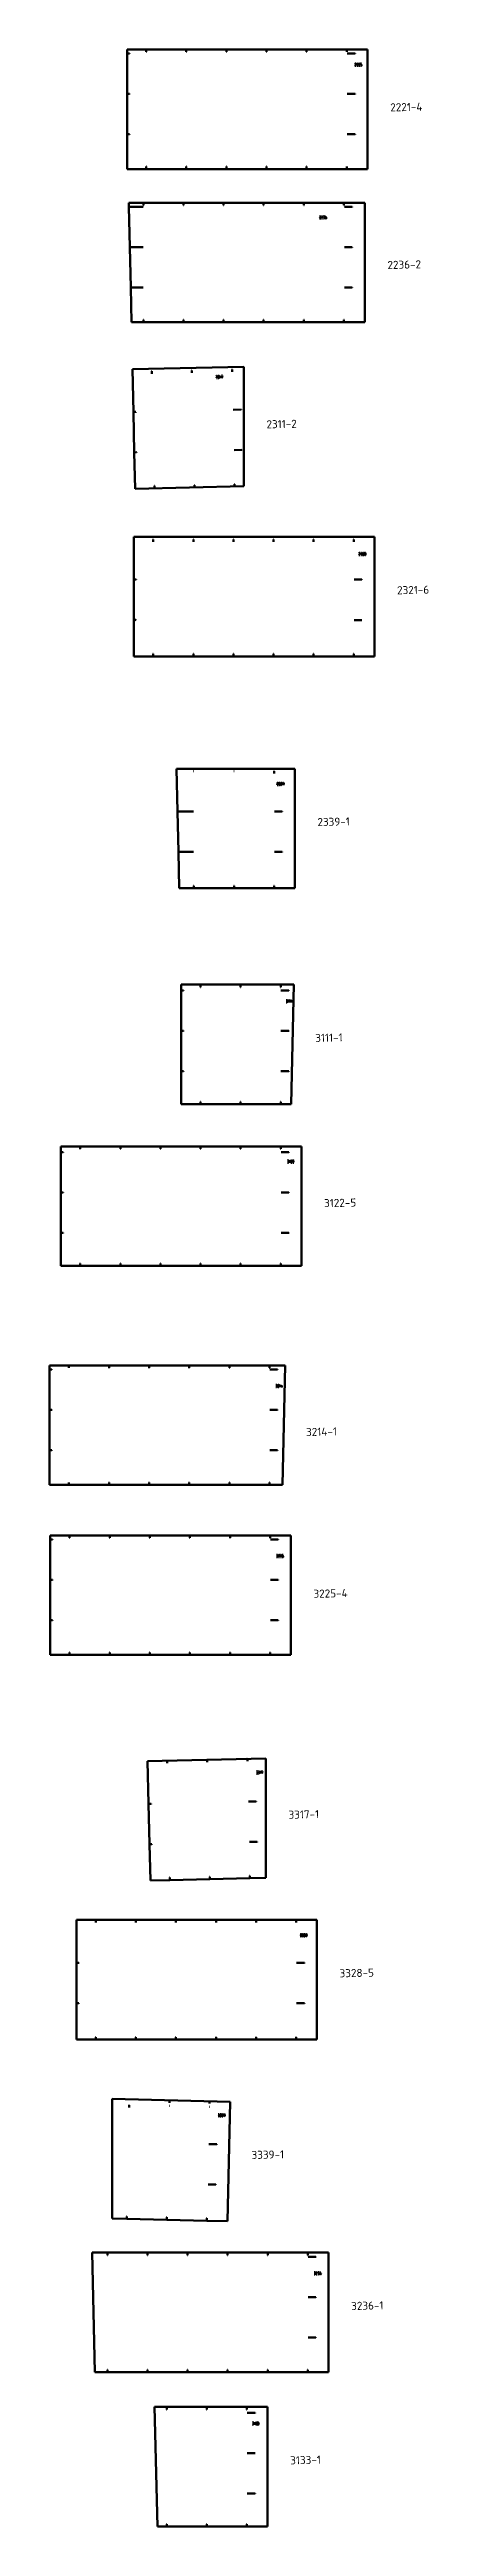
# Model space of a CAD drawing. Header units: millimetres. Extents: x 455 to 11194, y -36532 to 11320.
# Drawn here: x 455 to 5148, y -36532 to -5853 of the extents above; entities that cross this region are included whole.
import ezdxf

# ---------------------------------------------------------------- set-up
doc = ezdxf.new("R2010")
doc.units = ezdxf.units.MM
doc.layers.add('Видимый контур (ISO)', color=7, linetype='Continuous', lineweight=50)
doc.layers.add('Обозначение (ISO)', color=7, linetype='Continuous', lineweight=25)
doc.styles.add('Стиль текста72', font='isocpeur.ttf')

msp = doc.modelspace()

# ---------------------------------------------------------------- texts
at = {"layer": 'Обозначение (ISO)', "char_height": 100, "attachment_point": 7, "rotation": 1.2307, "style": 'Стиль текста72'}
for s, insert in [('2221-4', (4676, -6620)), ('2236-2', (4641, -8572)), ('2311-2', (3143, -10546)), ('2321-6', (4760, -12601)), ('2339-1', (3774, -15472)), ('3111-1', (3747, -18146)), ('3122-5', (3856, -20192)), ('3214-1', (3633, -23027)), ('3225-4', (3725, -25030)), ('3317-1', (3416, -27767)), ('3328-5', (4048, -29731)), ('3339-1', (2958, -31981)), ('3236-1', (4192, -33851)), ('3133-1', (3437, -35763))]:
    msp.add_mtext(s, dxfattribs=dict(at, insert=insert))

# ---------------------------------------------------------------- linework, layer by layer
at = {"layer": 'Видимый контур (ISO)'}
for p, q in [((1415, -5902), (1415, -5853)), ((1415, -5853), (1652, -5853)), ((1415, -6403), (1415, -5902)), ((1652, -5853), (2148, -5853)), ((2148, -5853), (2645, -5853)), ((2645, -5853), (3142, -5853)), ((3142, -5853), (3638, -5853)), ((3638, -5853), (4135, -5853)), ((4135, -5853), (4395, -5853)), ((4395, -5853), (4395, -7333)), ((1415, -6903), (1415, -6403)), ((1415, -7333), (1415, -6903)), ((4395, -7333), (1415, -7333)), ((1438, -7752), (1617, -7752)), ((1439, -7801), (1438, -7752)), ((1450, -8302), (1439, -7801)), ((1617, -7752), (2114, -7752)), ((2114, -7752), (2610, -7752)), ((2610, -7752), (3107, -7752)), ((3107, -7752), (3604, -7752)), ((3604, -7752), (4100, -7752)), ((4100, -7752), (4360, -7752)), ((4360, -7752), (4360, -9232)), ((1462, -8802), (1450, -8302)), ((1471, -9232), (1462, -8802)), ((4360, -9232), (1471, -9232)), ((1481, -9814), (2862, -9783)), ((1493, -10343), (1481, -9814)), ((2862, -9783), (2862, -11263)), ((1504, -10843), (1493, -10343)), ((1514, -11294), (1504, -10843)), ((2862, -11263), (1514, -11294)), ((1498, -11890), (4478, -11890)), ((1498, -12419), (1498, -11890)), ((4478, -11890), (4478, -13370)), ((1498, -12919), (1498, -12419)), ((1498, -13370), (1498, -12919)), ((4478, -13370), (1498, -13370)), ((2027, -14761), (3492, -14761)), ((2039, -15291), (2027, -14761)), ((3492, -14761), (3492, -16241)), ((2051, -15791), (2039, -15291)), ((2061, -16241), (2051, -15791)), ((3492, -16241), (2061, -16241)), ((2084, -17435), (2324, -17435)), ((2084, -17506), (2084, -17435)), ((2324, -17435), (2821, -17435)), ((2821, -17435), (3318, -17435)), ((3318, -17435), (3482, -17435)), ((3482, -17435), (3448, -18915)), ((2084, -18006), (2084, -17506)), ((2084, -18506), (2084, -18006)), ((2084, -18915), (2084, -18506)), ((2324, -18915), (2084, -18915)), ((2821, -18915), (2324, -18915)), ((3318, -18915), (2821, -18915)), ((3448, -18915), (3318, -18915)), ((594, -19510), (594, -19439)), ((594, -19439), (835, -19439)), ((594, -20010), (594, -19510)), ((835, -19439), (1332, -19439)), ((1332, -19439), (1829, -19439)), ((1829, -19439), (2325, -19439)), ((2325, -19439), (2822, -19439)), ((2822, -19439), (3319, -19439)), ((3319, -19439), (3574, -19439)), ((3574, -19439), (3574, -20919)), ((594, -20509), (594, -20010)), ((594, -20919), (594, -20509)), ((835, -20919), (594, -20919)), ((1332, -20919), (835, -20919)), ((1829, -20919), (1332, -20919)), ((2325, -20919), (1829, -20919)), ((2822, -20919), (2325, -20919)), ((3319, -20919), (2822, -20919)), ((3574, -20919), (3319, -20919)), ((455, -22151), (696, -22151)), ((455, -22201), (455, -22151)), ((455, -22701), (455, -22201)), ((696, -22151), (1193, -22151)), ((1193, -22151), (1690, -22151)), ((1690, -22151), (2186, -22151)), ((2186, -22151), (2683, -22151)), ((2683, -22151), (3180, -22151)), ((3180, -22151), (3372, -22151)), ((3372, -22151), (3339, -23631)), ((455, -23201), (455, -22701)), ((455, -23631), (455, -23201)), ((696, -23631), (455, -23631)), ((1193, -23631), (696, -23631)), ((1690, -23631), (1193, -23631)), ((2186, -23631), (1690, -23631)), ((2683, -23631), (2186, -23631)), ((3180, -23631), (2683, -23631)), ((3339, -23631), (3180, -23631)), ((463, -24309), (463, -24258)), ((463, -24258), (704, -24258)), ((463, -24809), (463, -24309)), ((704, -24258), (1201, -24258)), ((1201, -24258), (1697, -24258)), ((1697, -24258), (2194, -24258)), ((2194, -24258), (2691, -24258)), ((2691, -24258), (3187, -24258)), ((3187, -24258), (3443, -24258)), ((3443, -24258), (3443, -25738)), ((463, -25308), (463, -24809)), ((463, -25738), (463, -25308)), ((704, -25738), (463, -25738)), ((1201, -25738), (704, -25738)), ((1697, -25738), (1201, -25738)), ((2194, -25738), (1697, -25738)), ((2691, -25738), (2194, -25738)), ((3187, -25738), (2691, -25738)), ((3443, -25738), (3187, -25738)), ((1670, -27052), (3135, -27018)), ((1682, -27582), (1670, -27052)), ((3135, -27018), (3135, -28499)), ((1694, -28082), (1682, -27582)), ((1704, -28531), (1694, -28082)), ((1944, -28526), (1704, -28531)), ((2441, -28514), (1944, -28526)), ((2937, -28503), (2441, -28514)), ((3135, -28499), (2937, -28503)), ((787, -29551), (787, -29020)), ((787, -29020), (3767, -29020)), ((3767, -29020), (3767, -30500)), ((787, -30051), (787, -29551)), ((787, -30500), (787, -30051)), ((1028, -30500), (787, -30500)), ((1524, -30500), (1028, -30500)), ((2021, -30500), (1524, -30500)), ((2518, -30500), (2021, -30500)), ((3014, -30500), (2518, -30500)), ((3511, -30500), (3014, -30500)), ((3767, -30500), (3511, -30500)), ((1229, -31237), (2693, -31271)), ((1229, -32718), (1229, -31237)), ((2693, -31271), (2660, -32750)), ((1411, -32722), (1229, -32718)), ((1908, -32733), (1411, -32722)), ((2404, -32745), (1908, -32733)), ((2660, -32750), (2404, -32745)), ((983, -33140), (1171, -33140)), ((1016, -34620), (983, -33140)), ((1171, -33140), (1668, -33140)), ((1668, -33140), (2164, -33140)), ((2164, -33140), (2661, -33140)), ((2661, -33140), (3158, -33140)), ((3158, -33140), (3654, -33140)), ((3654, -33140), (3910, -33140)), ((3910, -33140), (3910, -34620)), ((1171, -34620), (1016, -34620)), ((1668, -34620), (1171, -34620)), ((2164, -34620), (1668, -34620)), ((2661, -34620), (2164, -34620)), ((3158, -34620), (2661, -34620)), ((3654, -34620), (3158, -34620)), ((3910, -34620), (3654, -34620)), ((1757, -35052), (1906, -35052)), ((1791, -36532), (1757, -35052)), ((1906, -35052), (2403, -35052)), ((2403, -35052), (2900, -35052)), ((2900, -35052), (3155, -35052)), ((3155, -35052), (3155, -36532)), ((1906, -36532), (1791, -36532)), ((2403, -36532), (1906, -36532)), ((2900, -36532), (2403, -36532)), ((3155, -36532), (2900, -36532))]:
    msp.add_line(p, q, dxfattribs=at)
at = {"layer": 'Видимый контур (ISO)', "color": 5}
for p, q in [((1444, -5903), (1444, -5907)), ((1652, -5853), (1652, -5883)), ((1656, -5883), (1652, -5883)), ((2148, -5853), (2148, -5883)), ((2152, -5883), (2148, -5883)), ((2645, -5853), (2645, -5883)), ((2649, -5883), (2645, -5883)), ((3142, -5853), (3142, -5883)), ((3146, -5883), (3142, -5883)), ((3638, -5853), (3638, -5883)), ((3642, -5883), (3638, -5883)), ((4135, -5853), (4135, -5883)), ((4139, -5883), (4135, -5883)), ((4143, -5903), (4240, -5903)), ((4237, -6056), (4248, -6038)), ((4250, -6056), (4237, -6056)), ((4240, -5903), (4240, -5907)), ((4260, -6056), (4272, -6038)), ((4273, -6056), (4260, -6056)), ((4283, -6056), (4295, -6038)), ((4297, -6056), (4283, -6056)), ((4307, -6039), (4307, -6026)), ((4307, -6026), (4320, -6026)), ((4315, -6039), (4307, -6039)), ((4307, -6056), (4315, -6056)), ((4320, -6049), (4320, -6046)), ((1444, -6403), (1444, -6407)), ((4143, -6403), (4240, -6403)), ((4240, -6403), (4240, -6407)), ((1444, -6903), (1444, -6907)), ((4143, -6903), (4240, -6903)), ((4240, -6903), (4240, -6907)), ((1656, -7303), (1652, -7303)), ((1652, -7303), (1652, -7333)), ((2152, -7303), (2148, -7303)), ((2148, -7303), (2148, -7333)), ((2649, -7303), (2645, -7303)), ((2645, -7303), (2645, -7333)), ((3146, -7303), (3142, -7303)), ((3142, -7303), (3142, -7333)), ((3642, -7303), (3638, -7303)), ((3638, -7303), (3638, -7333)), ((4139, -7303), (4135, -7303)), ((4135, -7303), (4135, -7333)), ((1439, -7801), (1613, -7801)), ((1617, -7752), (1617, -7782)), ((1621, -7782), (1617, -7782)), ((2114, -7752), (2114, -7782)), ((2118, -7782), (2114, -7782)), ((2610, -7752), (2610, -7782)), ((2614, -7782), (2610, -7782)), ((3107, -7752), (3107, -7782)), ((3111, -7782), (3107, -7782)), ((3604, -7752), (3604, -7782)), ((3608, -7782), (3604, -7782)), ((3800, -7948), (3812, -7929)), ((3814, -7948), (3800, -7948)), ((3824, -7948), (3835, -7929)), ((3837, -7948), (3824, -7948)), ((3854, -7918), (3847, -7918)), ((3847, -7948), (3852, -7948)), ((3852, -7931), (3850, -7931)), ((3870, -7934), (3870, -7941)), ((3877, -7931), (3872, -7931)), ((3884, -7941), (3884, -7938)), ((4100, -7752), (4100, -7782)), ((4104, -7782), (4100, -7782)), ((4108, -7801), (4205, -7801)), ((4205, -7801), (4205, -7805)), ((1450, -8302), (1613, -8302)), ((4108, -8302), (4205, -8302)), ((4205, -8302), (4205, -8306)), ((1462, -8802), (1613, -8802)), ((4108, -8802), (4205, -8802)), ((4205, -8802), (4205, -8806)), ((1621, -9202), (1617, -9202)), ((1617, -9202), (1617, -9231)), ((2118, -9202), (2114, -9202)), ((2114, -9202), (2114, -9231)), ((2614, -9202), (2610, -9202)), ((2610, -9202), (2610, -9231)), ((3111, -9202), (3107, -9202)), ((3107, -9202), (3107, -9231)), ((3608, -9202), (3604, -9202)), ((3604, -9202), (3604, -9231)), ((4104, -9202), (4100, -9202)), ((4100, -9202), (4100, -9231)), ((2715, -9816), (2711, -9816)), ((2715, -9816), (2716, -9846)), ((1722, -9838), (1718, -9839)), ((1722, -9838), (1723, -9868)), ((2219, -9827), (2215, -9827)), ((2219, -9827), (2219, -9857)), ((2521, -9924), (2532, -9905)), ((2534, -9924), (2521, -9924)), ((2550, -9893), (2543, -9893)), ((2544, -9923), (2549, -9923)), ((2549, -9907), (2547, -9907)), ((2567, -9899), (2573, -9893)), ((2573, -9893), (2574, -9923)), ((2597, -9892), (2583, -9892)), ((2589, -9922), (2597, -9892)), ((1522, -10343), (1522, -10347)), ((2730, -10315), (2827, -10313)), ((2827, -10313), (2827, -10317)), ((1534, -10843), (1534, -10847)), ((2741, -10815), (2838, -10813)), ((2838, -10813), (2838, -10817)), ((1754, -11258), (1750, -11258)), ((1755, -11287), (1754, -11258)), ((2251, -11247), (2247, -11247)), ((2252, -11276), (2251, -11247)), ((2747, -11236), (2743, -11236)), ((2748, -11265), (2747, -11236)), ((1739, -11920), (1735, -11920)), ((1739, -11920), (1739, -11950)), ((2236, -11920), (2232, -11920)), ((2236, -11920), (2236, -11950)), ((2733, -11920), (2729, -11920)), ((2733, -11920), (2733, -11950)), ((3229, -11920), (3225, -11920)), ((3229, -11920), (3229, -11950)), ((3726, -11920), (3722, -11920)), ((3726, -11920), (3726, -11950)), ((4223, -11920), (4219, -11920)), ((4223, -11920), (4223, -11950)), ((4286, -12116), (4298, -12098)), ((4299, -12116), (4286, -12116)), ((4316, -12086), (4309, -12086)), ((4309, -12116), (4314, -12116)), ((4314, -12100), (4313, -12100)), ((4333, -12116), (4344, -12098)), ((4346, -12116), (4333, -12116)), ((4356, -12091), (4356, -12095)), ((4356, -12106), (4356, -12110)), ((4364, -12086), (4361, -12086)), ((4361, -12100), (4363, -12100)), ((4363, -12100), (4364, -12100)), ((4369, -12095), (4369, -12091)), ((4369, -12110), (4369, -12106)), ((1528, -12419), (1528, -12423)), ((4226, -12419), (4323, -12419)), ((4323, -12419), (4323, -12423)), ((1528, -12919), (1528, -12923)), ((4226, -12919), (4323, -12919)), ((4323, -12919), (4323, -12923)), ((1739, -13340), (1735, -13340)), ((1739, -13369), (1739, -13340)), ((2236, -13340), (2232, -13340)), ((2236, -13369), (2236, -13340)), ((2733, -13340), (2729, -13340)), ((2733, -13369), (2733, -13340)), ((3229, -13340), (3225, -13340)), ((3229, -13369), (3229, -13340)), ((3726, -13340), (3722, -13340)), ((3726, -13369), (3726, -13340)), ((4223, -13340), (4219, -13340)), ((4223, -13369), (4223, -13340)), ((2243, -14791), (2239, -14791)), ((2740, -14791), (2736, -14791)), ((3237, -14791), (3233, -14791)), ((3237, -14791), (3237, -14821)), ((3273, -14965), (3284, -14946)), ((3286, -14965), (3273, -14965)), ((3303, -14935), (3296, -14935)), ((3296, -14965), (3301, -14965)), ((3301, -14948), (3299, -14948)), ((3326, -14935), (3319, -14935)), ((3319, -14965), (3324, -14965)), ((3324, -14948), (3323, -14948)), ((3343, -14941), (3343, -14945)), ((3349, -14951), (3354, -14951)), ((3356, -14948), (3356, -14941)), ((2039, -15291), (2236, -15291)), ((3240, -15291), (3337, -15291)), ((3337, -15291), (3337, -15295)), ((2051, -15791), (2236, -15791)), ((3240, -15791), (3337, -15791)), ((3337, -15791), (3337, -15795)), ((2243, -16211), (2239, -16211)), ((2243, -16241), (2243, -16211)), ((2740, -16211), (2736, -16211)), ((2740, -16241), (2740, -16211)), ((3237, -16211), (3233, -16211)), ((3237, -16241), (3237, -16211)), ((2324, -17466), (2320, -17466)), ((2324, -17466), (2324, -17435)), ((2821, -17466), (2817, -17466)), ((2821, -17466), (2821, -17435)), ((3318, -17466), (3314, -17466)), ((3318, -17466), (3318, -17435)), ((2113, -17506), (2084, -17506)), ((2113, -17506), (2113, -17510)), ((3321, -17506), (3418, -17506)), ((3394, -17626), (3387, -17626)), ((3387, -17656), (3392, -17656)), ((3392, -17639), (3390, -17639)), ((3410, -17632), (3417, -17626)), ((3417, -17626), (3417, -17656)), ((3418, -17506), (3418, -17510)), ((3427, -17632), (3434, -17626)), ((3434, -17626), (3434, -17656)), ((3444, -17632), (3450, -17626)), ((3450, -17626), (3450, -17656)), ((2113, -18006), (2084, -18006)), ((2113, -18006), (2113, -18010)), ((3321, -18006), (3418, -18006)), ((3418, -18006), (3418, -18010)), ((2113, -18506), (2084, -18506)), ((2113, -18506), (2113, -18510)), ((3321, -18506), (3418, -18506)), ((3418, -18506), (3418, -18510)), ((2324, -18885), (2320, -18885)), ((2324, -18915), (2324, -18885)), ((2821, -18885), (2817, -18885)), ((2821, -18915), (2821, -18885)), ((3318, -18885), (3314, -18885)), ((3318, -18915), (3318, -18885)), ((624, -19510), (594, -19510)), ((624, -19510), (624, -19514)), ((835, -19469), (831, -19469)), ((835, -19469), (835, -19439)), ((1332, -19469), (1328, -19469)), ((1332, -19469), (1332, -19439)), ((1829, -19469), (1825, -19469)), ((1829, -19469), (1829, -19439)), ((2325, -19469), (2321, -19469)), ((2325, -19469), (2325, -19439)), ((2822, -19469), (2818, -19469)), ((2822, -19469), (2822, -19439)), ((3319, -19469), (3315, -19469)), ((3319, -19469), (3319, -19439)), ((3322, -19510), (3419, -19510)), ((3410, -19611), (3403, -19611)), ((3408, -19624), (3407, -19624)), ((3419, -19510), (3419, -19514)), ((3427, -19617), (3433, -19611)), ((3433, -19611), (3433, -19641)), ((3443, -19641), (3455, -19622)), ((3467, -19641), (3478, -19622)), ((3403, -19641), (3408, -19641)), ((3457, -19641), (3443, -19641)), ((3480, -19641), (3467, -19641)), ((624, -20010), (594, -20010)), ((624, -20010), (624, -20014)), ((3322, -20010), (3419, -20010)), ((3419, -20010), (3419, -20014)), ((624, -20509), (594, -20509)), ((624, -20509), (624, -20513)), ((3322, -20509), (3419, -20509)), ((3419, -20509), (3419, -20513)), ((835, -20889), (831, -20889)), ((835, -20919), (835, -20889)), ((1332, -20889), (1328, -20889)), ((1332, -20919), (1332, -20889)), ((1829, -20889), (1825, -20889)), ((1829, -20919), (1829, -20889)), ((2325, -20889), (2321, -20889)), ((2325, -20919), (2325, -20889)), ((2822, -20889), (2818, -20889)), ((2822, -20919), (2822, -20889)), ((3319, -20889), (3315, -20889)), ((3319, -20919), (3319, -20889)), ((485, -22201), (455, -22201)), ((485, -22201), (485, -22205)), ((696, -22181), (692, -22181)), ((696, -22181), (696, -22151)), ((1193, -22181), (1189, -22181)), ((1193, -22181), (1193, -22151)), ((1690, -22181), (1686, -22181)), ((1690, -22181), (1690, -22151)), ((2186, -22181), (2182, -22181)), ((2186, -22181), (2186, -22151)), ((2683, -22181), (2679, -22181)), ((2683, -22181), (2683, -22151)), ((3180, -22181), (3176, -22181)), ((3180, -22181), (3180, -22151)), ((3183, -22201), (3280, -22201)), ((3266, -22390), (3259, -22390)), ((3280, -22201), (3280, -22205)), ((3306, -22397), (3313, -22390)), ((3313, -22390), (3313, -22420)), ((3329, -22390), (3323, -22414)), ((485, -22701), (455, -22701)), ((485, -22701), (485, -22705)), ((3183, -22701), (3280, -22701)), ((3259, -22420), (3264, -22420)), ((3264, -22404), (3263, -22404)), ((3280, -22701), (3280, -22705)), ((3283, -22420), (3294, -22402)), ((3296, -22420), (3283, -22420)), ((3323, -22414), (3334, -22414)), ((3334, -22414), (3334, -22407)), ((3334, -22420), (3334, -22414)), ((3334, -22414), (3339, -22414)), ((485, -23201), (455, -23201)), ((485, -23201), (485, -23205)), ((3183, -23201), (3280, -23201)), ((3280, -23201), (3280, -23205)), ((696, -23601), (692, -23601)), ((696, -23631), (696, -23601)), ((1193, -23601), (1189, -23601)), ((1193, -23631), (1193, -23601)), ((1690, -23601), (1686, -23601)), ((1690, -23631), (1690, -23601)), ((2186, -23601), (2182, -23601)), ((2186, -23631), (2186, -23601)), ((2683, -23601), (2679, -23601)), ((2683, -23631), (2683, -23601)), ((3180, -23601), (3176, -23601)), ((3180, -23631), (3180, -23601)), ((492, -24309), (463, -24309)), ((492, -24309), (492, -24313)), ((704, -24288), (700, -24288)), ((704, -24288), (704, -24258)), ((1201, -24288), (1197, -24288)), ((1201, -24288), (1201, -24258)), ((1697, -24288), (1693, -24288)), ((1697, -24288), (1697, -24258)), ((2194, -24288), (2190, -24288)), ((2194, -24288), (2194, -24258)), ((2691, -24288), (2687, -24288)), ((2691, -24288), (2691, -24258)), ((3187, -24288), (3183, -24288)), ((3187, -24288), (3187, -24258)), ((3191, -24309), (3288, -24309)), ((3274, -24498), (3267, -24498)), ((3267, -24528), (3272, -24528)), ((3272, -24511), (3270, -24511)), ((3288, -24309), (3288, -24313)), ((3290, -24528), (3302, -24509)), ((3304, -24528), (3290, -24528)), ((3314, -24528), (3325, -24509)), ((3327, -24528), (3314, -24528)), ((3337, -24511), (3337, -24498)), ((3337, -24498), (3350, -24498)), ((3345, -24511), (3337, -24511)), ((3337, -24528), (3345, -24528)), ((3350, -24521), (3350, -24518)), ((492, -24809), (463, -24809)), ((492, -24809), (492, -24813)), ((3191, -24809), (3288, -24809)), ((3288, -24809), (3288, -24813)), ((492, -25308), (463, -25308)), ((492, -25308), (492, -25312)), ((3191, -25308), (3288, -25308)), ((3288, -25308), (3288, -25312)), ((704, -25708), (700, -25708)), ((704, -25738), (704, -25708)), ((1201, -25708), (1197, -25708)), ((1201, -25738), (1201, -25708)), ((1697, -25708), (1693, -25708)), ((1697, -25738), (1697, -25708)), ((2194, -25708), (2190, -25708)), ((2194, -25738), (2194, -25708)), ((2691, -25708), (2687, -25708)), ((2691, -25738), (2691, -25708)), ((3187, -25708), (3183, -25708)), ((3187, -25738), (3187, -25708)), ((1911, -27046), (1907, -27047)), ((1911, -27046), (1911, -27076)), ((2407, -27035), (2403, -27035)), ((2408, -27035), (2408, -27065)), ((2904, -27024), (2900, -27024)), ((2904, -27024), (2905, -27054)), ((3024, -27178), (3017, -27178)), ((3018, -27208), (3023, -27208)), ((3023, -27191), (3021, -27191)), ((3047, -27178), (3041, -27178)), ((3041, -27208), (3046, -27208)), ((3046, -27191), (3044, -27191)), ((3064, -27184), (3071, -27177)), ((3071, -27177), (3071, -27207)), ((3094, -27176), (3081, -27177)), ((3086, -27207), (3094, -27176)), ((1712, -27581), (1682, -27582)), ((1712, -27581), (1712, -27585)), ((2919, -27554), (3016, -27552)), ((3016, -27552), (3016, -27556)), ((1723, -28081), (1694, -28082)), ((1723, -28081), (1723, -28085)), ((2931, -28054), (3028, -28051)), ((3028, -28051), (3028, -28055)), ((1944, -28496), (1940, -28496)), ((1944, -28526), (1944, -28496)), ((2440, -28484), (2436, -28485)), ((2441, -28514), (2440, -28484)), ((2937, -28473), (2933, -28473)), ((2937, -28503), (2937, -28473)), ((1028, -29021), (1024, -29021)), ((1028, -29021), (1028, -29051)), ((1524, -29021), (1520, -29021)), ((1524, -29021), (1524, -29051)), ((2021, -29021), (2017, -29021)), ((2021, -29021), (2021, -29051)), ((2518, -29021), (2514, -29021)), ((2518, -29021), (2518, -29051)), ((3014, -29021), (3010, -29021)), ((3014, -29021), (3014, -29051)), ((3511, -29021), (3507, -29021)), ((3511, -29021), (3511, -29051)), ((3564, -29194), (3558, -29194)), ((3558, -29224), (3563, -29224)), ((3563, -29207), (3561, -29207)), ((3588, -29194), (3581, -29194)), ((3581, -29224), (3586, -29224)), ((3586, -29207), (3584, -29207)), ((3604, -29224), (3616, -29205)), ((3618, -29224), (3604, -29224)), ((3628, -29199), (3628, -29202)), ((3628, -29214), (3628, -29217)), ((3636, -29194), (3633, -29194)), ((3633, -29207), (3634, -29207)), ((3634, -29207), (3636, -29207)), ((3641, -29202), (3641, -29199)), ((3641, -29217), (3641, -29214)), ((816, -29551), (787, -29551)), ((816, -29551), (816, -29555)), ((3515, -29551), (3612, -29551)), ((3612, -29551), (3612, -29555)), ((816, -30051), (787, -30051)), ((816, -30051), (816, -30055)), ((3515, -30051), (3612, -30051)), ((3612, -30051), (3612, -30055)), ((1028, -30470), (1024, -30470)), ((1028, -30500), (1028, -30470)), ((1524, -30470), (1520, -30470)), ((1524, -30500), (1524, -30470)), ((2021, -30470), (2017, -30470)), ((2021, -30500), (2021, -30470)), ((2518, -30470), (2514, -30470)), ((2518, -30500), (2518, -30470)), ((3014, -30470), (3010, -30470)), ((3014, -30500), (3014, -30470)), ((3511, -30470), (3507, -30470)), ((3511, -30500), (3511, -30470)), ((1941, -31254), (1941, -31284)), ((2438, -31265), (2437, -31295)), ((1443, -31313), (1439, -31313)), ((1443, -31313), (1442, -31343)), ((1940, -31324), (1936, -31324)), ((2436, -31335), (2432, -31335)), ((2543, -31455), (2548, -31455)), ((2550, -31425), (2544, -31425)), ((2548, -31438), (2547, -31438)), ((2566, -31455), (2571, -31455)), ((2574, -31425), (2567, -31425)), ((2572, -31439), (2570, -31439)), ((2597, -31426), (2590, -31426)), ((2590, -31456), (2595, -31456)), ((2595, -31439), (2593, -31439)), ((2614, -31433), (2613, -31436)), ((2620, -31443), (2625, -31443)), ((2627, -31440), (2627, -31433)), ((2429, -31795), (2526, -31798)), ((2526, -31798), (2526, -31802)), ((2418, -32295), (2515, -32297)), ((2515, -32297), (2515, -32301)), ((1412, -32692), (1408, -32692)), ((1411, -32722), (1412, -32692)), ((1908, -32703), (1904, -32703)), ((1908, -32733), (1908, -32703)), ((2405, -32715), (2401, -32714)), ((2404, -32745), (2405, -32715)), ((1171, -33170), (1167, -33170)), ((1171, -33170), (1171, -33140)), ((1668, -33170), (1664, -33170)), ((1668, -33170), (1668, -33140)), ((2164, -33170), (2160, -33170)), ((2164, -33170), (2164, -33140)), ((2661, -33170), (2657, -33170)), ((2661, -33170), (2661, -33140)), ((3158, -33170), (3154, -33170)), ((3158, -33170), (3158, -33140)), ((3654, -33170), (3650, -33170)), ((3654, -33170), (3654, -33140)), ((3658, -33191), (3755, -33191)), ((3741, -33381), (3734, -33381)), ((3734, -33411), (3739, -33411)), ((3739, -33394), (3737, -33394)), ((3755, -33191), (3755, -33195)), ((3757, -33411), (3769, -33393)), ((3771, -33411), (3757, -33411)), ((3787, -33381), (3781, -33381)), ((3781, -33411), (3786, -33411)), ((3786, -33394), (3784, -33394)), ((3804, -33398), (3804, -33404)), ((3811, -33394), (3806, -33394)), ((3817, -33404), (3817, -33401)), ((3658, -33690), (3755, -33690)), ((3755, -33690), (3755, -33694)), ((3658, -34190), (3755, -34190)), ((3755, -34190), (3755, -34194)), ((1171, -34590), (1167, -34590)), ((1171, -34620), (1171, -34590)), ((1668, -34590), (1664, -34590)), ((1668, -34620), (1668, -34590)), ((2164, -34590), (2160, -34590)), ((2164, -34620), (2164, -34590)), ((2661, -34590), (2657, -34590)), ((2661, -34620), (2661, -34590)), ((3158, -34590), (3154, -34590)), ((3158, -34620), (3158, -34590)), ((3654, -34590), (3650, -34590)), ((3654, -34620), (3654, -34590)), ((1906, -35082), (1902, -35082)), ((1906, -35082), (1906, -35052)), ((2403, -35082), (2399, -35082)), ((2403, -35082), (2403, -35052)), ((2900, -35082), (2896, -35082)), ((2900, -35082), (2900, -35052)), ((2903, -35123), (3000, -35123)), ((2975, -35242), (2968, -35242)), ((2968, -35272), (2973, -35272)), ((2973, -35256), (2972, -35256)), ((2992, -35249), (2998, -35242)), ((2998, -35242), (2998, -35272)), ((3000, -35123), (3000, -35127)), ((3015, -35242), (3008, -35242)), ((3008, -35272), (3013, -35272)), ((3013, -35256), (3012, -35256)), ((3038, -35242), (3032, -35242)), ((3032, -35272), (3037, -35272)), ((3037, -35256), (3035, -35256)), ((2903, -35622), (3000, -35622)), ((3000, -35622), (3000, -35626)), ((2903, -36122), (3000, -36122)), ((3000, -36122), (3000, -36126)), ((1906, -36502), (1902, -36502)), ((1906, -36532), (1906, -36502)), ((2403, -36502), (2399, -36502)), ((2403, -36532), (2403, -36502)), ((2900, -36502), (2896, -36502)), ((2900, -36532), (2900, -36502))]:
    msp.add_line(p, q, dxfattribs=at)
for centre, radius, start, end in [((4243, -6033), 6.95, 16.4047, 163.5953), ((4241, -6032), 9.07, 323.6911, 8.2364), ((4267, -6033), 6.95, 16.4047, 163.5953), ((4264, -6032), 9.07, 323.6911, 8.2364), ((4290, -6033), 6.95, 16.4047, 163.5953), ((4288, -6032), 9.07, 323.6911, 8.2364), ((4313, -6046), 7.13, 1.0861, 72.6537), ((4313, -6049), 7.13, 287.3463, 358.9139), ((3807, -7925), 6.95, 16.4047, 163.5953), ((3805, -7924), 9.07, 323.6911, 8.2364), ((3830, -7925), 6.95, 16.4047, 163.5953), ((3828, -7924), 9.07, 323.6911, 8.2364), ((3852, -7939), 8.33, 270, 90), ((3854, -7924), 6.67, 270, 90), ((3888, -7933), 17.3, 114.8942, 183.1783), ((3877, -7941), 6.67, 180, 0), ((3877, -7938), 6.67, 0, 90), ((2527, -9901), 6.95, 17.7047, 164.8953), ((2524, -9900), 9.07, 324.9911, 9.5364), ((2549, -9915), 8.33, 271.3, 91.3), ((2550, -9900), 6.67, 271.3, 91.3), ((4293, -12093), 6.95, 16.4047, 163.5953), ((4290, -12093), 9.07, 323.6911, 8.2364), ((4314, -12108), 8.33, 270, 90), ((4316, -12093), 6.67, 270, 90), ((4339, -12093), 6.95, 16.4047, 163.5953), ((4337, -12093), 9.07, 323.6911, 8.2364), ((4361, -12091), 5, 90, 180), ((4361, -12095), 5, 180, 270), ((4363, -12106), 6.67, 90, 180), ((4363, -12110), 6.67, 180, 0), ((4363, -12106), 6.67, 0, 90), ((4364, -12091), 5, 0, 90), ((4364, -12095), 5, 270, 0), ((3279, -14941), 6.95, 16.4047, 163.5953), ((3277, -14941), 9.07, 323.6911, 8.2364), ((3301, -14956), 8.33, 270, 90), ((3303, -14941), 6.67, 270, 90), ((3324, -14956), 8.33, 270, 90), ((3326, -14941), 6.67, 270, 90), ((3349, -14941), 6.67, 0, 180), ((3349, -14945), 6.67, 180, 270), ((3330, -14945), 26.6, 312.9047, 353.9652), ((3392, -17647), 8.33, 270, 90), ((3394, -17632), 6.67, 270, 90), ((3408, -19632), 8.33, 270, 90), ((3410, -19617), 6.67, 270, 90), ((3450, -19618), 6.95, 16.4047, 163.5953), ((3448, -19617), 9.07, 323.6911, 8.2364), ((3473, -19618), 6.95, 16.4047, 163.5953), ((3471, -19617), 9.07, 323.6911, 8.2364), ((3266, -22397), 6.67, 270, 90), ((3289, -22397), 6.95, 16.4047, 163.5953), ((3287, -22396), 9.07, 323.6911, 8.2364), ((3264, -22412), 8.33, 270, 90), ((3272, -24519), 8.33, 270, 90), ((3274, -24504), 6.67, 270, 90), ((3297, -24505), 6.95, 16.4047, 163.5953), ((3295, -24504), 9.07, 323.6911, 8.2364), ((3320, -24505), 6.95, 16.4047, 163.5953), ((3318, -24504), 9.07, 323.6911, 8.2364), ((3343, -24518), 7.13, 1.0861, 72.6537), ((3343, -24521), 7.13, 287.3463, 358.9139), ((3023, -27200), 8.33, 271.3, 91.3), ((3024, -27185), 6.67, 271.3, 91.3), ((3046, -27199), 8.33, 271.3, 91.3), ((3047, -27184), 6.67, 271.3, 91.3), ((3563, -29215), 8.33, 270, 90), ((3564, -29200), 6.67, 270, 90), ((3586, -29215), 8.33, 270, 90), ((3588, -29200), 6.67, 270, 90), ((3611, -29201), 6.95, 16.4047, 163.5953), ((3609, -29200), 9.07, 323.6911, 8.2364), ((3633, -29199), 5, 90, 180), ((3633, -29202), 5, 180, 270), ((3634, -29214), 6.67, 90, 180), ((3634, -29217), 6.67, 180, 0), ((3634, -29214), 6.67, 0, 90), ((3636, -29199), 5, 0, 90), ((3636, -29202), 5, 270, 0), ((2548, -31446), 8.33, 268.7, 88.7), ((2550, -31431), 6.67, 268.7, 88.7), ((2572, -31447), 8.33, 268.7, 88.7), ((2574, -31432), 6.67, 268.7, 88.7), ((2595, -31447), 8.33, 268.7, 88.7), ((2597, -31432), 6.67, 268.7, 88.7), ((2620, -31436), 6.67, 178.7, 268.7), ((2620, -31433), 6.67, 358.7, 178.7), ((2600, -31436), 26.6, 311.6047, 352.6652), ((3739, -33403), 8.33, 270, 90), ((3741, -33388), 6.67, 270, 90), ((3764, -33388), 6.95, 16.4047, 163.5953), ((3762, -33387), 9.07, 323.6911, 8.2364), ((3786, -33403), 8.33, 270, 90), ((3787, -33388), 6.67, 270, 90), ((3821, -33397), 17.3, 114.8942, 183.1783), ((3811, -33404), 6.67, 180, 0), ((3811, -33401), 6.67, 0, 90), ((2973, -35264), 8.33, 270, 90), ((2975, -35249), 6.67, 270, 90), ((3013, -35264), 8.33, 270, 90), ((3015, -35249), 6.67, 270, 90), ((3037, -35264), 8.33, 270, 90), ((3038, -35249), 6.67, 270, 90)]:
    msp.add_arc(centre, radius, start, end, dxfattribs=at)
for centre, major_axis in [((1414, -5903), (-30, 0)), ((1414, -6403), (-30, 0)), ((1414, -6903), (-30, 0)), ((1492, -10343), (-30, -0.7)), ((1504, -10843), (-30, -0.7)), ((1498, -12419), (-30, 0)), ((1498, -12919), (-30, 0))]:
    msp.add_ellipse(centre, major_axis=major_axis, ratio=0.022676, start_param=3.141593, end_param=4.695722, dxfattribs=at)

msp.set_redraw_order([(e.dxf.handle, doc.entitydb.next_handle()) for e in msp.query("TEXT MTEXT ATTDEF DIMENSION ARC_DIMENSION")])  # texts and dimensions are drawn at this point

doc.saveas('drawing.dxf')
